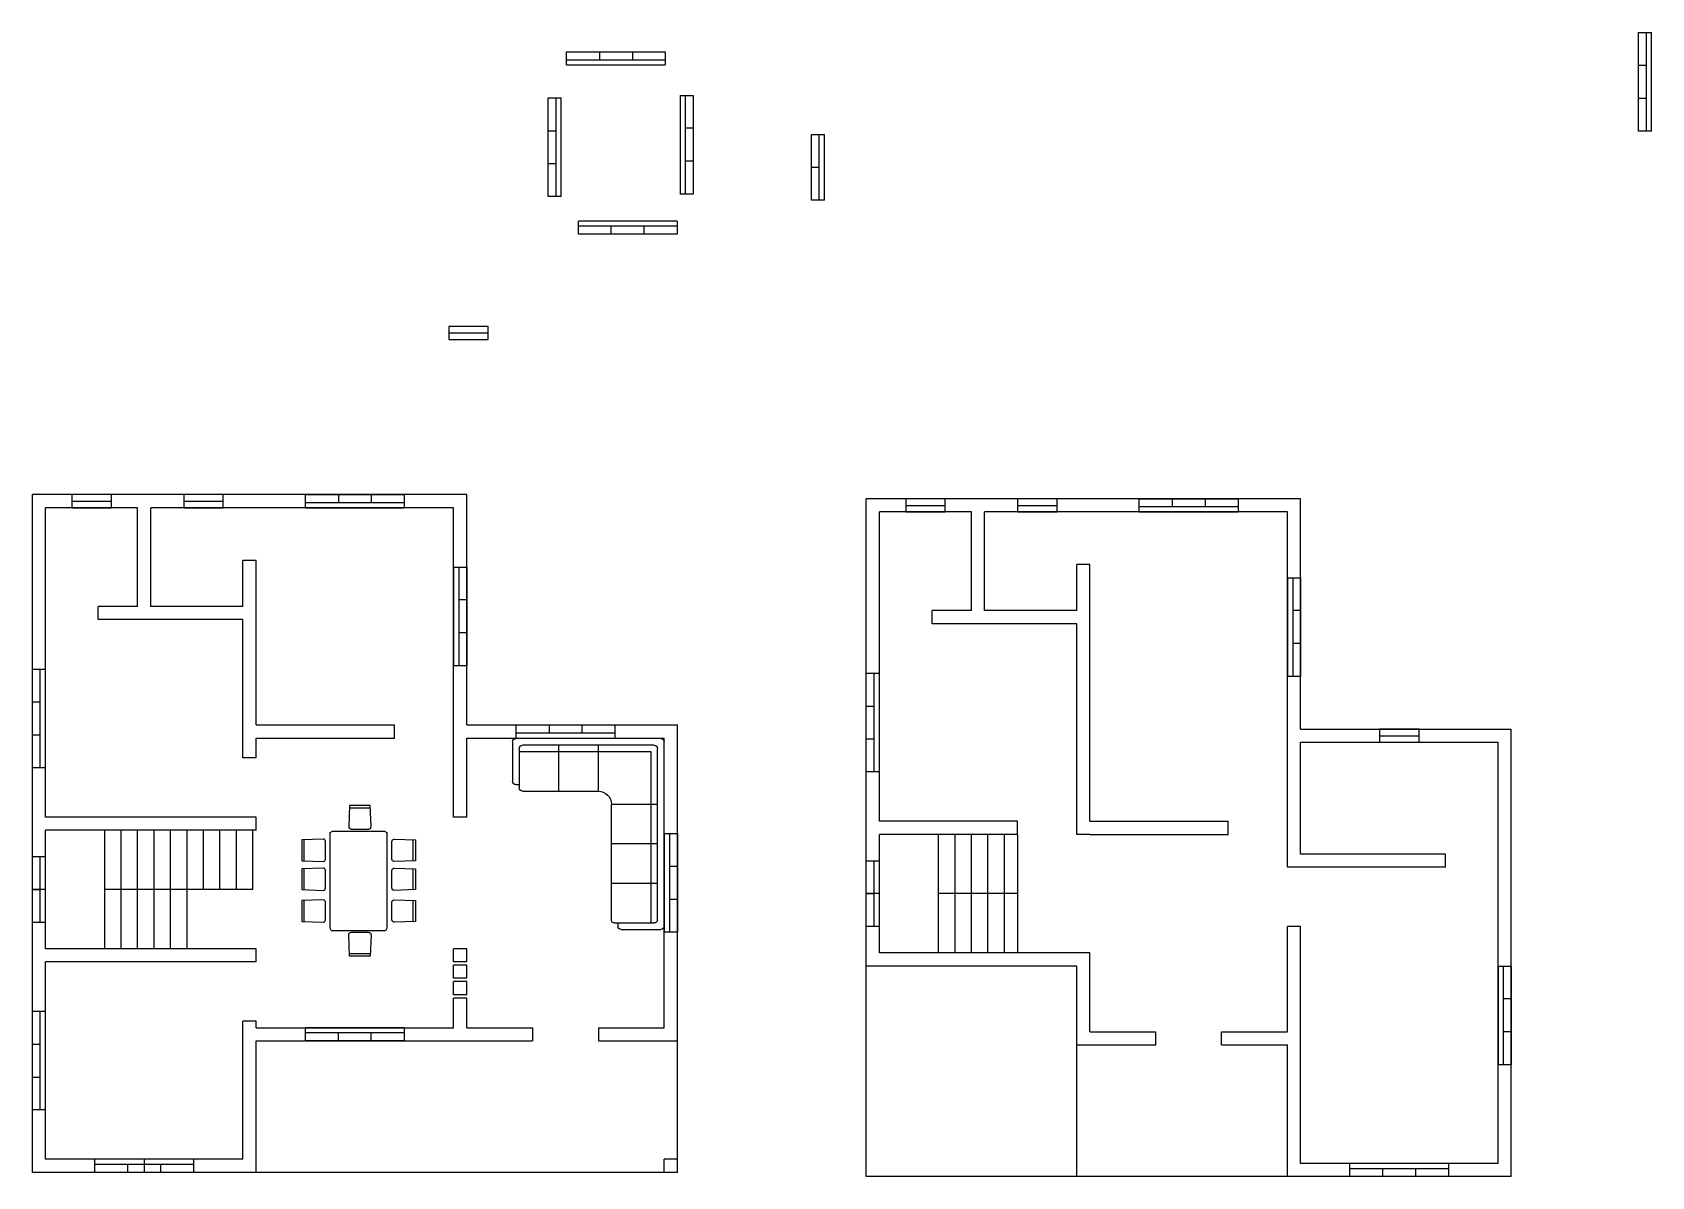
# Model space of a CAD drawing. Header units: millimetres. Extents: x 3220 to 17771, y -3925 to 7376.
# Drawn here: x 3220 to 5680, y 72 to 1811 of the extents above; entities that cross this region are included whole.
import ezdxf

# ---------------------------------------------------------------- set-up
doc = ezdxf.new("R2010")
doc.units = ezdxf.units.MM
doc.header["$LTSCALE"] = 2
doc.layers.add('NETMANH', color=44, linetype='Continuous')

# ---------------------------------------------------------------- blocks, each defined once
blk = doc.blocks.new('bo salon20')
for p, q in [((-3210, 1819), (-3210, 2487)), ((-3154, 2542), (-1096, 2542)), ((-1541, 2542), (-39, 2542)), ((16, 2487), (16, 39)), ((-3099, 1708), (-3099, 2376)), ((-3043, 2431), (-1207, 2431)), ((-1541, 2431), (-151, 2431)), ((-95, 2376), (-95, 151)), ((-3099, 1764), (-3154, 1764)), ((-1096, 1652), (-3043, 1652)), ((-874, 151), (-874, 1430)), ((-151, 95), (-818, 95)), ((-762, 39), (-762, 95)), ((-39, -16), (-707, -16))]:
    blk.add_line(p, q)
for centre, radius, start, end in [((-3154, 2487), 55.6, 90, 180), ((-39, 2487), 55.6, 0, 90), ((-3043, 2376), 55.6, 90, 180), ((-151, 2376), 55.6, 0, 90), ((-3154, 1819), 55.6, 180, 270), ((-3043, 1708), 55.6, 180, 270), ((-1096, 1430), 223, 0, 90), ((-818, 151), 55.6, 180, 270), ((-707, 39), 55.6, 180, 270), ((-151, 151), 55.6, 270, 0), ((-39, 39), 55.6, 270, 0)]:
    blk.add_arc(centre, radius, start, end)
at = {"layer": 'NETMANH'}
for p, q in [((-206, 2320), (-3099, 2320)), ((-2431, 2431), (-2431, 1652)), ((-1764, 2431), (-1764, 1652)), ((-1096, 2431), (-1096, 1652)), ((-206, 95), (-206, 2320)), ((-95, 1430), (-874, 1430)), ((-95, 762), (-874, 762))]:
    blk.add_line(p, q, dxfattribs=at)
blk = doc.blocks.new('ban6c 1200x2100')
for points in [[(236, 2730), (221, 3178), (-221, 3178), (-236, 2730, 0.424007), (-186, 2678), (186, 2678, 0.424007)], [(-776, 2467), (-1225, 2452), (-1225, 2010), (-776, 1995, 0.424007), (-725, 2045), (-725, 2417, 0.424007)], [(726, 2467), (1175, 2452), (1175, 2010), (726, 1995, -0.424007), (675, 2045), (675, 2417, -0.424007)], [(-776, 1857), (-1225, 1842), (-1225, 1401), (-776, 1386, 0.424007), (-725, 1436), (-725, 1807, 0.424007)], [(726, 1857), (1175, 1842), (1175, 1401), (726, 1386, -0.424007), (675, 1436), (675, 1807, -0.424007)], [(-776, 1185), (-1225, 1170), (-1225, 729), (-776, 714, 0.424007), (-725, 764), (-725, 1135, 0.424007)], [(726, 1185), (1175, 1170), (1175, 729), (726, 714, -0.424007), (675, 764), (675, 1135, -0.424007)], [(236, 448), (221, 0), (-221, 0), (-236, 448, -0.424007), (-186, 500), (186, 500, -0.424007)]]:
    blk.add_lwpolyline(points, format="xyb", close=True)
for points in [[(-222, 3128), (223, 3128)], [(-1175, 2008), (-1175, 2453)], [(1125, 2008), (1125, 2453)], [(-1175, 1399), (-1175, 1844)], [(1125, 1399), (1125, 1844)], [(-1175, 727), (-1175, 1172)], [(1125, 727), (1125, 1172)], [(-222, 50), (223, 50)]]:
    blk.add_lwpolyline(points)
blk.add_lwpolyline([(-578, 2634), (518, 2634), (570, 2604), (570, 585), (540, 534), (-600, 534), (-630, 585), (-630, 2604)], close=True)

msp = doc.modelspace()

# ---------------------------------------------------------------- linework, layer by layer
for p, q in [((5659.9, 1660.9), (5659.9, 1810.9)), ((5659.9, 1810.9), (5679.9, 1810.9)), ((5671.9, 1660.9), (5671.9, 1810.9)), ((5679.9, 1660.9), (5679.9, 1810.9)), ((4031.2, 1781.4), (4181.2, 1781.4)), ((4031.2, 1761.4), (4031.2, 1781.4)), ((4081.2, 1781.4), (4081.2, 1769.4)), ((4131.2, 1781.4), (4131.2, 1769.4)), ((4181.2, 1781.4), (4181.2, 1761.4)), ((4031.2, 1769.4), (4181.2, 1769.4)), ((4031.2, 1761.4), (4181.2, 1761.4)), ((5659.9, 1760.9), (5671.9, 1760.9)), ((4003.3, 1561.5), (4003.3, 1711.5)), ((4003.3, 1711.5), (4023.3, 1711.5)), ((4015.3, 1561.5), (4015.3, 1711.5)), ((4023.3, 1561.5), (4023.3, 1711.5)), ((4203.7, 1715.2), (4223.7, 1715.2)), ((4203.7, 1715.2), (4203.7, 1565.2)), ((4211.7, 1715.2), (4211.7, 1565.2)), ((4223.7, 1715.2), (4223.7, 1565.2)), ((5659.9, 1710.9), (5671.9, 1710.9)), ((4003.3, 1661.5), (4015.3, 1661.5)), ((4223.7, 1665.2), (4211.7, 1665.2)), ((4403.2, 1555.9), (4403.2, 1655.9)), ((4403.2, 1655.9), (4423.2, 1655.9)), ((4415.2, 1555.9), (4415.2, 1655.9)), ((4423.2, 1555.9), (4423.2, 1655.9)), ((5679.9, 1660.9), (5659.9, 1660.9)), ((4003.3, 1611.5), (4015.3, 1611.5)), ((4223.7, 1615.2), (4211.7, 1615.2)), ((4403.2, 1605.9), (4415.2, 1605.9)), ((4023.3, 1561.5), (4003.3, 1561.5)), ((4223.7, 1565.2), (4203.7, 1565.2)), ((4423.2, 1555.9), (4403.2, 1555.9)), ((4049.2, 1504.2), (4049.2, 1524.2)), ((4199.2, 1524.2), (4049.2, 1524.2)), ((4199.2, 1516.2), (4049.2, 1516.2)), ((4199.2, 1504.2), (4049.2, 1504.2)), ((4099.2, 1504.2), (4099.2, 1516.2)), ((4149.2, 1504.2), (4149.2, 1516.2)), ((4199.2, 1524.2), (4199.2, 1504.2)), ((3912.2, 1364.1), (3852.2, 1364.1)), ((3852.2, 1364.1), (3852.2, 1344.1)), ((3852.2, 1354.1), (3912.2, 1354.1)), ((3912.2, 1344.1), (3912.2, 1364.1)), ((3852.2, 1344.1), (3912.2, 1344.1)), ((3219.6, 78.5), (3219.6, 1108.5)), ((3879.6, 1108.5), (3219.6, 1108.5)), ((3339.6, 1108.5), (3279.6, 1108.5)), ((3279.6, 1108.5), (3279.6, 1088.5)), ((3339.6, 1088.5), (3339.6, 1108.5)), ((3509.6, 1108.5), (3449.6, 1108.5)), ((3449.6, 1108.5), (3449.6, 1088.5)), ((3509.6, 1088.5), (3509.6, 1108.5)), ((3634.6, 1108.5), (3784.6, 1108.5)), ((3634.6, 1088.5), (3634.6, 1108.5)), ((3684.6, 1108.5), (3684.6, 1096.5)), ((3734.6, 1108.5), (3734.6, 1096.5)), ((3784.6, 1108.5), (3784.6, 1088.5)), ((3879.6, 758.5), (3879.6, 1108.5)), ((3239.6, 918.5), (3239.6, 1088.5)), ((3379.6, 1088.5), (3239.6, 1088.5)), ((3279.6, 1098.5), (3339.6, 1098.5)), ((3279.6, 1088.5), (3339.6, 1088.5)), ((3379.6, 938.5), (3379.6, 1088.5)), ((3559.6, 1088.5), (3399.6, 1088.5)), ((3399.6, 938.5), (3399.6, 1088.5)), ((3449.6, 1098.5), (3509.6, 1098.5)), ((3449.6, 1088.5), (3509.6, 1088.5)), ((3859.6, 1088.5), (3559.6, 1088.5)), ((3634.6, 1096.5), (3784.6, 1096.5)), ((3634.6, 1088.5), (3784.6, 1088.5)), ((3859.6, 758.5), (3859.6, 1088.5)), ((5146.5, 1102.2), (4486.5, 1102.2)), ((4486.5, 72.2), (4486.5, 1102.2)), ((4606.5, 1102.2), (4546.5, 1102.2)), ((4546.5, 1102.2), (4546.5, 1082.2)), ((4546.5, 1092.2), (4606.5, 1092.2)), ((4606.5, 1082.2), (4606.5, 1102.2)), ((4776.5, 1102.2), (4716.5, 1102.2)), ((4716.5, 1102.2), (4716.5, 1082.2)), ((4716.5, 1092.2), (4776.5, 1092.2)), ((4776.5, 1082.2), (4776.5, 1102.2)), ((4901.5, 1102.2), (5051.5, 1102.2)), ((4901.5, 1082.2), (4901.5, 1102.2)), ((4901.5, 1090.2), (5051.5, 1090.2)), ((4951.5, 1102.2), (4951.5, 1090.2)), ((5001.5, 1102.2), (5001.5, 1090.2)), ((5051.5, 1102.2), (5051.5, 1082.2)), ((5146.5, 752.2), (5146.5, 1102.2)), ((4646.5, 1082.2), (4506.5, 1082.2)), ((4506.5, 912.2), (4506.5, 1082.2)), ((4546.5, 1082.2), (4606.5, 1082.2)), ((4646.5, 932.2), (4646.5, 1082.2)), ((4826.5, 1082.2), (4666.5, 1082.2)), ((4666.5, 932.2), (4666.5, 1082.2)), ((4716.5, 1082.2), (4776.5, 1082.2)), ((5126.5, 1082.2), (4826.5, 1082.2)), ((4901.5, 1082.2), (5051.5, 1082.2)), ((5126.5, 732.2), (5126.5, 1082.2)), ((3559.6, 1008.5), (3539.6, 1008.5)), ((3539.6, 938.5), (3539.6, 1008.5)), ((3559.6, 758.5), (3559.6, 1008.5)), ((3859.6, 998.5), (3859.6, 848.5)), ((3859.6, 998.5), (3879.6, 998.5)), ((3867.6, 998.5), (3867.6, 848.5)), ((3879.6, 998.5), (3879.6, 848.5)), ((4826.5, 1002.2), (4806.5, 1002.2)), ((4806.5, 932.2), (4806.5, 1002.2)), ((4826.5, 752.2), (4826.5, 1002.2)), ((5126.5, 982.2), (5126.5, 832.2)), ((5126.5, 982.2), (5146.5, 982.2)), ((5134.5, 982.2), (5134.5, 832.2)), ((5146.5, 982.2), (5146.5, 832.2)), ((3379.6, 938.5), (3319.6, 938.5)), ((3319.6, 918.5), (3319.6, 938.5)), ((3539.6, 938.5), (3399.6, 938.5)), ((3879.6, 948.5), (3867.6, 948.5)), ((3239.6, 618.5), (3239.6, 918.5)), ((3539.6, 918.5), (3319.6, 918.5)), ((3539.6, 708.5), (3539.6, 918.5)), ((4506.5, 612.2), (4506.5, 912.2)), ((4646.5, 932.2), (4586.5, 932.2)), ((4586.5, 912.2), (4586.5, 932.2)), ((4806.5, 912.2), (4586.5, 912.2)), ((4806.5, 932.2), (4666.5, 932.2)), ((4806.5, 592.2), (4806.5, 912.2)), ((5146.5, 932.2), (5134.5, 932.2)), ((3879.6, 898.5), (3867.6, 898.5)), ((5146.5, 882.2), (5134.5, 882.2)), ((3219.6, 693.5), (3219.6, 843.5)), ((3219.6, 843.5), (3239.6, 843.5)), ((3231.6, 693.5), (3231.6, 843.5)), ((3239.6, 693.5), (3239.6, 843.5)), ((3879.6, 848.5), (3859.6, 848.5)), ((4486.5, 687.2), (4486.5, 837.2)), ((4486.5, 837.2), (4506.5, 837.2)), ((4498.5, 687.2), (4498.5, 837.2)), ((4506.5, 687.2), (4506.5, 837.2)), ((5146.5, 832.2), (5126.5, 832.2)), ((3219.6, 793.5), (3231.6, 793.5)), ((4486.5, 787.2), (4498.5, 787.2)), ((3219.6, 743.5), (3231.6, 743.5)), ((3559.6, 758.5), (3769.6, 758.5)), ((3559.6, 738.5), (3769.6, 738.5)), ((3559.6, 708.5), (3559.6, 738.5)), ((3769.6, 738.5), (3769.6, 758.5)), ((3859.6, 618.5), (3859.6, 758.5)), ((3879.6, 758.5), (4199.6, 758.5)), ((3879.6, 738.5), (4179.6, 738.5)), ((3879.6, 618.5), (3879.6, 738.5)), ((3954.6, 758.5), (4104.6, 758.5)), ((3954.6, 738.5), (3954.6, 758.5)), ((3954.6, 746.5), (4104.6, 746.5)), ((3954.6, 738.5), (4104.6, 738.5)), ((4004.6, 758.5), (4004.6, 746.5)), ((4054.6, 758.5), (4054.6, 746.5)), ((4104.6, 758.5), (4104.6, 738.5)), ((4179.6, 298.5), (4179.6, 738.5)), ((4199.6, 78.5), (4199.6, 758.5)), ((4826.5, 612.2), (4826.5, 752.2)), ((5146.5, 752.2), (5466.5, 752.2)), ((5326.5, 752.2), (5266.5, 752.2)), ((5266.5, 752.2), (5266.5, 732.2)), ((5266.5, 742.2), (5326.5, 742.2)), ((5326.5, 732.2), (5326.5, 752.2)), ((5466.5, 72.2), (5466.5, 752.2)), ((4486.5, 737.2), (4498.5, 737.2)), ((5126.5, 612.2), (5126.5, 732.2)), ((5146.5, 732.2), (5446.5, 732.2)), ((5146.5, 612.2), (5146.5, 732.2)), ((5266.5, 732.2), (5326.5, 732.2)), ((5446.5, 612.2), (5446.5, 732.2)), ((3239.6, 693.5), (3219.6, 693.5)), ((3559.6, 708.5), (3539.6, 708.5)), ((4506.5, 687.2), (4486.5, 687.2)), ((3559.6, 618.5), (3239.6, 618.5)), ((3559.6, 598.5), (3559.6, 618.5)), ((3879.6, 618.5), (3859.6, 618.5)), ((3559.6, 598.5), (3239.6, 598.5)), ((3239.6, 418.5), (3239.6, 598.5)), ((3329.6, 418.5), (3329.6, 598.5)), ((3354.6, 418.5), (3354.6, 598.5)), ((3379.6, 418.5), (3379.6, 598.5)), ((3404.6, 418.5), (3404.6, 598.5)), ((3429.6, 418.5), (3429.6, 598.5)), ((3454.6, 418.5), (3454.6, 598.5)), ((3479.6, 508.5), (3479.6, 598.5)), ((3504.6, 508.5), (3504.6, 598.5)), ((3529.6, 508.5), (3529.6, 598.5)), ((3554.6, 508.5), (3554.6, 598.5)), ((4179.6, 593.5), (4179.6, 443.5)), ((4179.6, 593.5), (4199.6, 593.5)), ((4187.6, 593.5), (4187.6, 443.5)), ((4199.6, 593.5), (4199.6, 443.5)), ((4716.5, 612.2), (4506.5, 612.2)), ((4506.5, 412.2), (4506.5, 592.2)), ((4716.5, 592.2), (4506.5, 592.2)), ((4506.5, 412.2), (4506.5, 592.2)), ((4596.5, 412.2), (4596.5, 592.2)), ((4621.5, 412.2), (4621.5, 592.2)), ((4646.5, 412.2), (4646.5, 592.2)), ((4671.5, 412.2), (4671.5, 592.2)), ((4696.5, 412.2), (4696.5, 592.2)), ((4716.5, 592.2), (4716.5, 612.2)), ((4716.5, 592.2), (4716.5, 412.2)), ((4826.5, 592.2), (4806.5, 592.2)), ((4826.5, 612.2), (5036.5, 612.2)), ((4826.5, 592.2), (5036.5, 592.2)), ((5036.5, 592.2), (5036.5, 612.2)), ((5126.5, 542.2), (5126.5, 612.2)), ((5146.5, 562.2), (5146.5, 612.2)), ((5446.5, 92.2), (5446.5, 612.2)), ((5446.5, 562.2), (5446.5, 612.2)), ((3219.6, 458.5), (3219.6, 558.5)), ((3219.6, 558.5), (3239.6, 558.5)), ((3231.6, 458.5), (3231.6, 558.5)), ((3239.6, 458.5), (3239.6, 558.5)), ((4199.6, 543.5), (4187.6, 543.5)), ((4486.5, 452.2), (4486.5, 552.2)), ((4486.5, 552.2), (4506.5, 552.2)), ((4498.5, 452.2), (4498.5, 552.2)), ((4506.5, 452.2), (4506.5, 552.2)), ((5366.5, 542.2), (5126.5, 542.2)), ((5366.5, 562.2), (5146.5, 562.2)), ((5366.5, 542.2), (5366.5, 562.2)), ((5446.5, 92.2), (5446.5, 542.2)), ((3239.6, 508.5), (3219.6, 508.5)), ((3219.6, 508.5), (3231.6, 508.5)), ((3554.6, 508.5), (3329.6, 508.5)), ((4199.6, 493.5), (4187.6, 493.5)), ((4506.5, 502.2), (4486.5, 502.2)), ((4486.5, 502.2), (4498.5, 502.2)), ((4716.5, 502.2), (4596.5, 502.2)), ((3239.6, 458.5), (3219.6, 458.5)), ((4199.6, 443.5), (4179.6, 443.5)), ((4506.5, 452.2), (4486.5, 452.2)), ((5146.5, 452.2), (5126.5, 452.2)), ((5126.5, 292.2), (5126.5, 452.2)), ((5146.5, 92.2), (5146.5, 452.2)), ((3559.6, 418.5), (3239.6, 418.5)), ((3559.6, 398.5), (3559.6, 418.5)), ((3859.6, 398.5), (3859.6, 418.5)), ((3879.6, 418.5), (3859.6, 418.5)), ((3879.6, 398.5), (3879.6, 418.5)), ((3239.6, 98.5), (3239.6, 398.5)), ((3559.6, 398.5), (3239.6, 398.5)), ((3879.6, 398.5), (3859.6, 398.5)), ((4826.5, 412.2), (4506.5, 412.2)), ((4826.5, 292.2), (4826.5, 412.2)), ((3859.6, 373.5), (3859.6, 393.5)), ((3879.6, 393.5), (3859.6, 393.5)), ((3879.6, 373.5), (3859.6, 373.5)), ((3879.6, 373.5), (3879.6, 393.5)), ((4806.5, 392.2), (4486.5, 392.2)), ((4806.5, 72.2), (4806.5, 392.2)), ((5446.5, 392.2), (5446.5, 242.2)), ((5446.5, 392.2), (5466.5, 392.2)), ((5454.5, 392.2), (5454.5, 242.2)), ((5466.5, 392.2), (5466.5, 242.2)), ((3859.6, 348.5), (3859.6, 368.5)), ((3879.6, 368.5), (3859.6, 368.5)), ((3879.6, 348.5), (3859.6, 348.5)), ((3879.6, 348.5), (3879.6, 368.5)), ((3219.6, 173.5), (3219.6, 323.5)), ((3219.6, 323.5), (3239.6, 323.5)), ((3231.6, 173.5), (3231.6, 323.5)), ((3239.6, 173.5), (3239.6, 323.5)), ((3859.6, 298.5), (3859.6, 343.5)), ((3879.6, 343.5), (3859.6, 343.5)), ((3879.6, 298.5), (3879.6, 343.5)), ((5466.5, 342.2), (5454.5, 342.2)), ((3539.6, 98.5), (3539.6, 308.5)), ((3559.6, 308.5), (3539.6, 308.5)), ((3559.6, 298.5), (3559.6, 308.5)), ((3559.6, 298.5), (3859.6, 298.5)), ((3784.6, 298.5), (3634.6, 298.5)), ((3634.6, 278.5), (3634.6, 298.5)), ((3784.6, 298.5), (3784.6, 278.5)), ((3879.6, 298.5), (3979.6, 298.5)), ((3979.6, 298.5), (3979.6, 278.5)), ((4079.6, 298.5), (4179.6, 298.5)), ((4079.6, 298.5), (4079.6, 278.5)), ((3219.6, 273.5), (3231.6, 273.5)), ((3559.6, 78.5), (3559.6, 278.5)), ((3559.6, 278.5), (3979.6, 278.5)), ((3784.6, 290.5), (3634.6, 290.5)), ((3784.6, 278.5), (3634.6, 278.5)), ((3684.6, 278.5), (3684.6, 290.5)), ((3734.6, 278.5), (3734.6, 290.5)), ((4079.6, 278.5), (4199.6, 278.5)), ((4806.5, 272.2), (4926.5, 272.2)), ((4826.5, 292.2), (4926.5, 292.2)), ((4926.5, 272.2), (4926.5, 292.2)), ((5026.5, 292.2), (5126.5, 292.2)), ((5026.5, 272.2), (5026.5, 292.2)), ((5026.5, 272.2), (5126.5, 272.2)), ((5126.5, 72.2), (5126.5, 272.2)), ((5466.5, 292.2), (5454.5, 292.2)), ((3219.6, 223.5), (3231.6, 223.5)), ((5466.5, 242.2), (5446.5, 242.2)), ((3239.6, 173.5), (3219.6, 173.5)), ((3539.6, 98.5), (3239.6, 98.5)), ((3464.6, 98.5), (3314.6, 98.5)), ((3314.6, 78.5), (3314.6, 98.5)), ((3389.6, 98.5), (3389.6, 78.5)), ((3464.6, 98.5), (3464.6, 78.5)), ((4199.6, 98.5), (4179.6, 98.5)), ((4179.6, 78.5), (4179.6, 98.5)), ((4199.6, 78.5), (3219.6, 78.5)), ((3464.6, 90.5), (3314.6, 90.5)), ((3464.6, 78.5), (3314.6, 78.5)), ((3364.6, 78.5), (3364.6, 90.5)), ((3414.6, 78.5), (3414.6, 90.5)), ((5446.5, 92.2), (5146.5, 92.2)), ((5371.5, 92.2), (5221.5, 92.2)), ((5221.5, 72.2), (5221.5, 92.2)), ((5371.5, 84.2), (5221.5, 84.2)), ((5271.5, 72.2), (5271.5, 84.2)), ((5321.5, 72.2), (5321.5, 84.2)), ((5371.5, 92.2), (5371.5, 72.2)), ((5466.5, 72.2), (4486.5, 72.2)), ((5371.5, 72.2), (5221.5, 72.2))]:
    msp.add_line(p, q)

# ---------------------------------------------------------------- block references
at = {"color": 92, "xscale": -0.09, "yscale": 0.09, "zscale": 0.09, "rotation": 270}
msp.add_blockref('bo salon20', (3950.6, 736.5), dxfattribs=at)
at = {"xscale": 0.072, "yscale": 0.072, "zscale": 0.072}
msp.add_blockref('ban6c 1200x2100', (3717.2, 407.4), dxfattribs=at)

doc.saveas('drawing.dxf')
